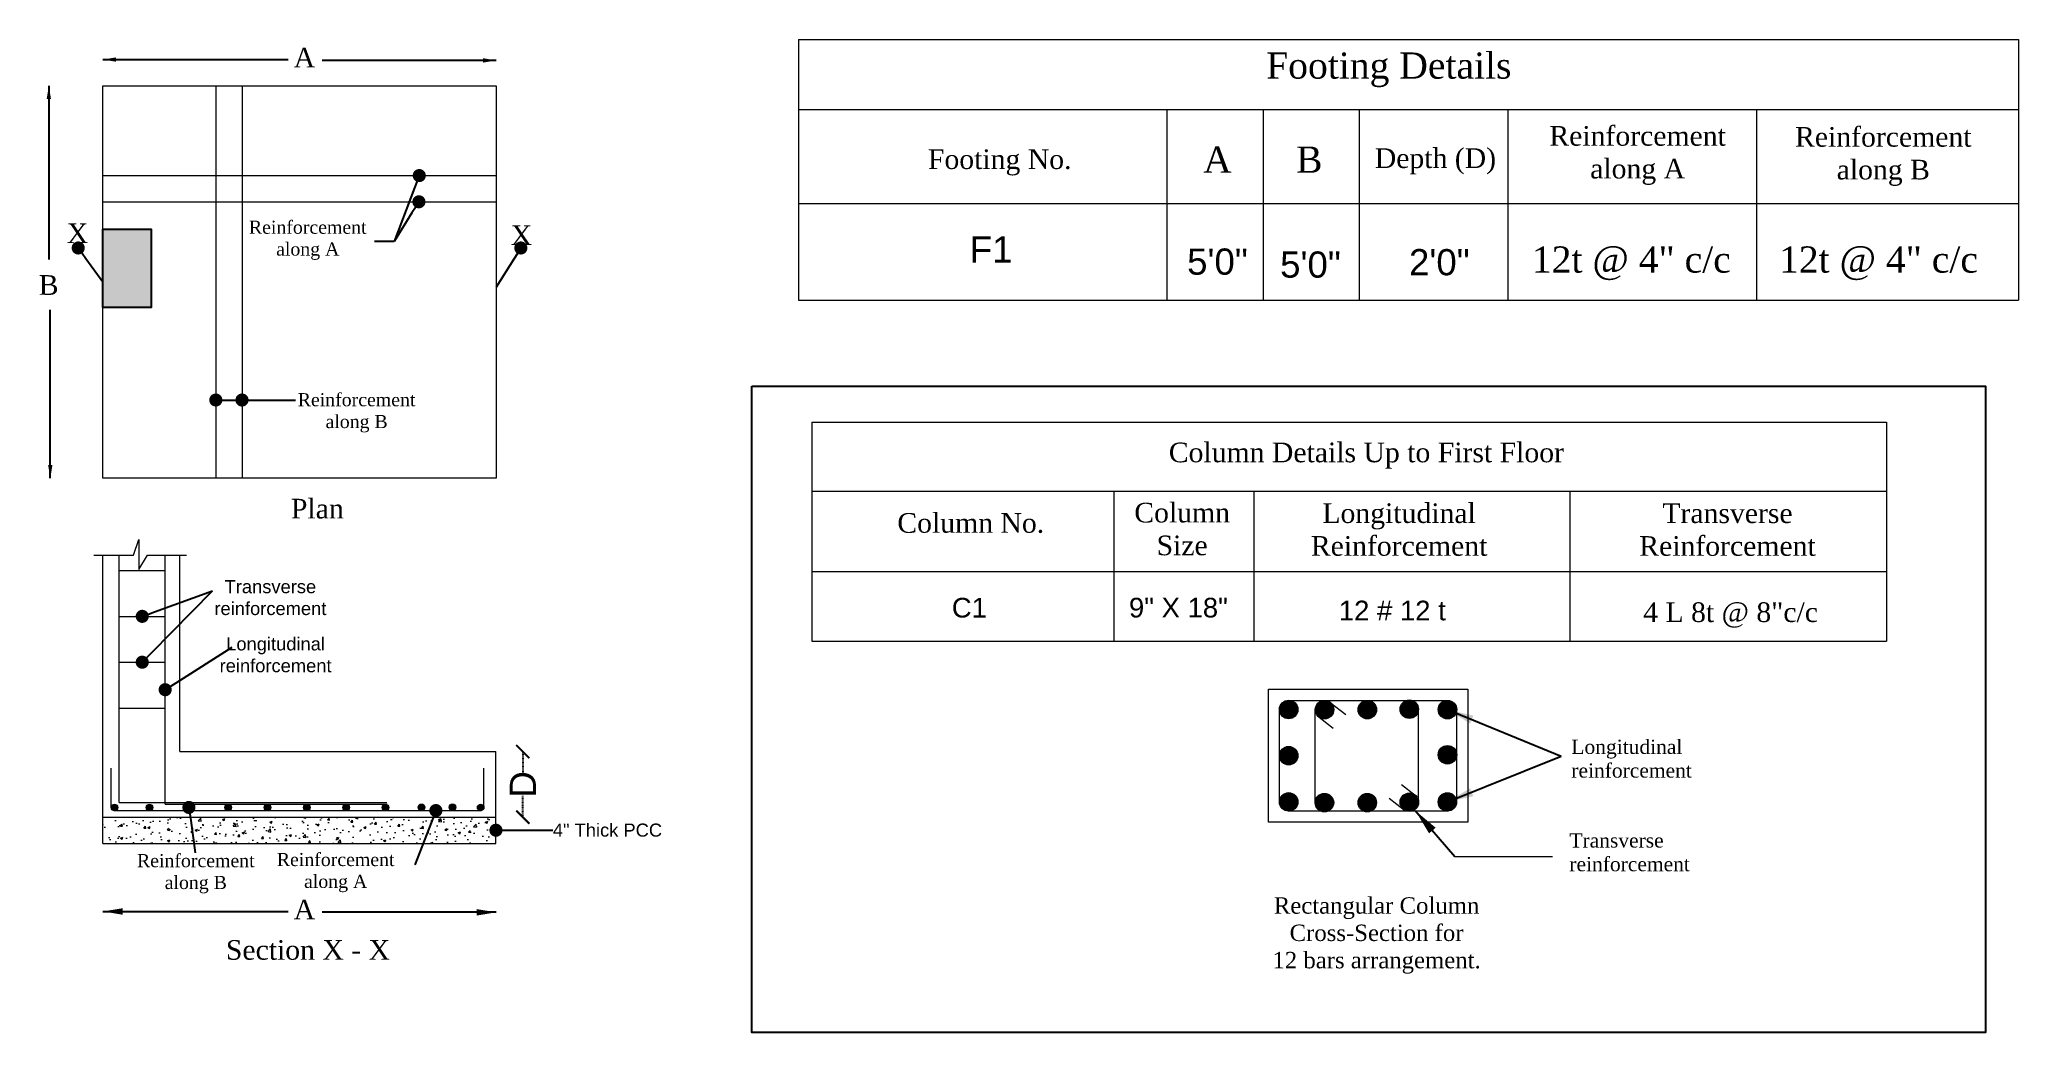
# Model space of a CAD drawing. Header units: inches. Extents: x 2686 to 6206, y -1461 to 53.
# Drawn here: x 4307.6 to 4609.5, y -365.4 to -213.8 of the extents above; entities that cross this region are included whole.
import ezdxf
from ezdxf import colors
from ezdxf.entities.mleader import LeaderData, LeaderLine
from ezdxf.math import Vec2, Vec3

# ---------------------------------------------------------------- set-up
doc = ezdxf.new("R2010")
doc.units = ezdxf.units.IN
doc.header["$LTSCALE"] = 0.1
doc.header["$MEASUREMENT"] = 0
doc.linetypes.add('ACAD_ISO02W100', pattern=[15, 12, -3])
doc.linetypes.add('DASHED', pattern=[0.75, 0.5, -0.25])
doc.layers.add('MH - Beam and slab layout', color=7, linetype='Continuous')
doc.layers.add('MH Beams', color=3, linetype='DASHED')
doc.layers.add('MH Section details', color=30, linetype='Continuous', lineweight=20)
doc.layers.add('MH Text', color=6, linetype='Continuous', lineweight=13)
doc.styles.add('Ar_1-1@1.8mm_Jurong', font='arial.ttf', dxfattribs={"width": 0.8, "height": 1.8})
doc.styles.get("Standard").update_dxf_attribs({"font": 'arial.ttf'})
doc.dimstyles.get("Standard").update_dxf_attribs({"dimtxt": 6, "dimasz": 3, "dimexe": 0, "dimexo": 0.0625, "dimgap": 0.09, "dimtad": 0, "dimtih": 1, "dimtoh": 1, "dimdec": 1, "dimzin": 0, "dimdsep": 46, "dimlunit": 4, "dimtxsty": 'Standard', "dimblk": 'DOT', "dimcen": 0.09, "dimse1": 1, "dimse2": 1, "dimadec": 0, "dimazin": 0, "dimtfac": 1, "dimtdec": 1, "dimtofl": 0, "dimtmove": 0, "dimatfit": 3, "dimfxl": 1, "dimtolj": 1, "dimtzin": 0, "dimarcsym": 0})

msp = doc.modelspace()

# ---------------------------------------------------------------- texts
at = {"layer": 'MH Text'}
for s, insert, char_height, width, attachment_point in [('{\\fTimes New Roman|b0|i0|c0|p18;A}', (4347.96, -215.07), 3, 4.1673, 2), ('{\\fTimes New Roman|b0|i0|c0|p18;Footing Details}', (4513.4, -215.78), 4, 62.3602, 2), ('{\\fTimes New Roman|b0|i0|c0|p18;Reinforcement along A}', (4551.36, -227.02), 3, 28.5897, 2), ('{\\fTimes New Roman|b0|i0|c0|p18;Reinforcement along B}', (4588.84, -227.17), 3, 27.5924, 2), ('{\\fTimes New Roman|b0|i0|c0|p18;Footing No.}', (4454.04, -230.58), 3, 47.5736, 2), ('{\\fTimes New Roman|b0|i0|c0|p18;A}', (4487.26, -230.14), 4, 36.8536, 2), ('{\\fTimes New Roman|b0|i0|c0|p18;B}', (4501.26, -230.14), 4, 36.8536, 2), ('{\\fTimes New Roman|b0|i0|c0|p18;Depth (D)}', (4520.51, -230.42), 3, 36.8536, 2), ('{\\fTimes New Roman|b0|i0|c0|p18;Reinforcement along A}', (4348.47, -241.46), 2, 16.279, 2), ('{\\fTimes New Roman|b0|i0|c0|p18;X}', (4313.35, -241.89), 3, 4.1673, 2), ('{\\fTimes New Roman|b0|i0|c0|p18;X}', (4381.07, -242.18), 3, 4.1673, 2), ('F1', (4452.72, -243.85), 4, 53.5478, 2), ('5\'0"', (4487.26, -245.71), 4, 36.8536, 2), ('5\'0"', (4501.45, -246.16), 4, 36.8536, 2), ('2\'0"', (4521.11, -245.8), 4, 36.8536, 2), ('{\\fTimes New Roman|b0|i0|c0|p18;12t @ 4" c/c}', (4550.4, -245.39), 4, 36.8536, 2), ('{\\fTimes New Roman|b0|i0|c0|p18;12t @ 4" c/c}', (4588.11, -245.39), 4, 36.8536, 2), ('{\\fTimes New Roman|b0|i0|c0|p18;B}', (4308.94, -249.78), 3, 4.1673, 2), ('{\\fTimes New Roman|b0|i0|c0|p18;Reinforcement along B}', (4355.92, -267.79), 2, 16.279, 2), ('{\\fTimes New Roman|b0|i0|c0|p18;Column Details Up to First Floor}', (4509.98, -275.34), 3, 140.5722, 2), ('{\\fTimes New Roman|b0|i0|c0|p18;Plan}', (4349.93, -283.92), 3, 20.4164, 2), ('{\\fTimes New Roman|b0|i0|c0|p18;Column No.}', (4449.62, -286.1), 3, 67.0357, 2), ('{\\fTimes New Roman|b0|i0|c0|p18;Column \\PSize}', (4481.87, -284.53), 3, 67.0357, 2), ('{\\fTimes New Roman|b0|i0|c0|p18;Longitudinal \\PReinforcement }', (4514.97, -284.61), 3, 87.08, 2), ('{\\fTimes New Roman|b0|i0|c0|p18;Transverse \\PReinforcement }', (4565.07, -284.62), 3, 67.0357, 2), ('Transverse reinforcement', (4342.77, -296.33), 2, 16.279, 2), ('C1', (4449.41, -299.04), 3, 49.1503, 2), ('9" X 18"', (4481.3, -299.03), 3, 67.0357, 2), ('12 # 12 t', (4513.93, -299.47), 3, 67.0357, 2), ('{\\fTimes New Roman|b0|i0|c0|p18;4 L 8t @ 8"c/c}', (4565.54, -299.73), 3, 67.0357, 2), ('Longitudinal reinforcement', (4343.56, -305.06), 2, 16.279, 2), ('{\\fTimes New Roman|b0|i0|c0|p18;Longitudinal reinforcement}', (4541.25, -320.69), 2.17, 19.9304, 1), ('{\\fTimes New Roman|b0|i0|c0|p18;Transverse reinforcement}', (4540.95, -334.98), 2.17, 19.9304, 1), ('{\\fTimes New Roman|b0|i0|c0|p18;Reinforcement along B}', (4331.39, -338.15), 2, 16.279, 2), ('{\\fTimes New Roman|b0|i0|c0|p18;Reinforcement along A}', (4352.73, -337.98), 2, 16.279, 2), ('{\\fTimes New Roman|b0|i0|c0|p18;A}', (4347.96, -345.11), 3, 4.1673, 2), ('{\\fTimes New Roman|b0|i0|c0|p18;Rectangular Column Cross-Section for\\P12 bars arrangement.}', (4511.53, -350.58), 2.5, 41.6258, 5), ('{\\fTimes New Roman|b0|i0|c0|p18;Section X - X}', (4348.5, -351.28), 3, 27.1632, 2)]:
    msp.add_mtext(s, dxfattribs=dict(at, insert=insert, char_height=char_height, width=width, attachment_point=attachment_point))

# ---------------------------------------------------------------- blocks, each defined once
blk = doc.blocks.new('_Dot')
at = {"color": 0, "linetype": 'ByBlock', "lineweight": -2}
blk.add_line((-0.5, 0), (-1, 0), dxfattribs=at)
at = {"color": 0, "linetype": 'ByBlock', "const_width": 0.5}
blk.add_lwpolyline([(-0.25, 0, 1), (0.25, 0, 1)], format="xyb", close=True, dxfattribs=at)
blk = doc.blocks.new('_ArchTick')
at = {"color": 0, "linetype": 'ByBlock', "const_width": 0.15}
blk.add_lwpolyline([(-0.5, -0.5), (0.5, 0.5)], dxfattribs=at)
blk = doc.blocks.new('*D187')
at = {"layer": 'Defpoints', "color": 0}
for p in [(4377.18, -322.51), (4377.18, -332.51), (4381.28, -332.51)]:
    blk.add_point(p, dxfattribs=at)
at = {"layer": 'MH Beams', "color": 4, "lineweight": -2}
for p, q in [((4381.28, -322.51), (4381.28, -325.77)), ((4381.28, -332.51), (4381.28, -329.25))]:
    blk.add_line(p, q, dxfattribs=at)
at = {"layer": 'MH Beams', "color": 4, "lineweight": -2, "xscale": 2, "yscale": 2, "zscale": 2}
for p, rotation in [((4381.28, -322.51), 90), ((4381.28, -332.51), 270)]:
    blk.add_blockref('_ArchTick', p, dxfattribs=dict(at, rotation=rotation))
at = {"layer": 'MH Beams', "color": 0, "insert": (4381.28, -327.51), "char_height": 4, "attachment_point": 5, "rotation": 90}
blk.add_mtext('\\A1;D', dxfattribs=at)

# ---------------------------------------------------------------- dimensions: what is measured, and where the dimension line sits
at = {"layer": 'MH Beams', "color": 4, "linetype": 'ByBlock'}
dim = msp.add_linear_dim(base=(4381.28, -332.51), p1=(4377.18, -322.51), p2=(4377.18, -332.51), angle=90, text='D', dimstyle='Standard', override={"dimtxt": 4, "dimasz": 2, "dimtih": 0, "dimtoh": 0, "dimdec": 1, "dimlfac": -1, "dimzin": 1, "dimblk1": 'ArchTick', "dimblk2": 'ArchTick', "dimsah": 1, "dimclrd": 4, "dimclre": 4, "dimtdec": 1, "dimfxl": 3, "dimfxlon": 1, "dimfrac": 0}, dxfattribs=at)
dim.commit()
dim.dimension.update_dxf_attribs({"geometry": '*D187', "text_midpoint": (4381.28, -327.51)})

# ---------------------------------------------------------------- hatches: boundary and pattern name
at = {"layer": 'MH - Beam and slab layout'}
msp.add_hatch(color=256, dxfattribs=at).paths.add_polyline_path([(4317.22, -242.74), (4324.58, -242.74), (4324.58, -254.74), (4317.22, -254.74)])
at = {"layer": 'MH Section details'}
for points in [[(4497.87, -314.69, 0.915165), (4498.12, -317.49, 0.915165), (4498.37, -314.69)], [(4503.17, -314.75, 0.859954), (4503.59, -317.51, 0.859954), (4504.01, -314.75)], [(4509.7, -314.75, 0.859954), (4510.12, -317.51, 0.859954), (4510.54, -314.75)], [(4516.94, -314.69), (4516.11, -314.69, 0.859954), (4516.52, -317.45, 0.859954)], [(4522.35, -314.69, 1), (4522.35, -317.51, 0.387625), (4523.75, -316.23), (4523.75, -315.97, 0.387625)], [(4497.87, -321.74, 0.915165), (4498.12, -324.54, 0.915165), (4498.37, -321.74)], [(4522.35, -321.58, 1), (4522.35, -324.4, 0.387625), (4523.75, -323.12), (4523.75, -322.86, 0.387625)], [(4498.12, -331.59, 1), (4498.12, -328.77, 1)], [(4503.58, -328.89, 0.870841), (4503.2, -331.65), (4503.97, -331.65, 0.870841)], [(4510.11, -328.89, 0.870841), (4509.73, -331.65), (4510.5, -331.65, 0.870841)], [(4516.53, -328.83, 0.870841), (4516.15, -331.59), (4516.91, -331.59, 0.870841)], [(4522.34, -328.78, 0.949294), (4522.2, -331.59), (4522.49, -331.59, 0.368766), (4523.75, -330.26), (4523.75, -330.11, 0.398602)], [(4318.5, -331.03, 0.341376), (4318.87, -331.51), (4319.12, -331.51, 0.341376), (4319.5, -331.03, 1)], [(4323.84, -331.03, 0.341376), (4324.21, -331.51), (4324.46, -331.51, 0.341376), (4324.84, -331.03, 1)], [(4329.84, -331.03, 0.341376), (4330.21, -331.51), (4330.46, -331.51, 0.341376), (4330.84, -331.03, 1)], [(4335.84, -331.03, 0.341376), (4336.21, -331.51), (4336.46, -331.51, 0.341376), (4336.84, -331.03, 1)], [(4341.84, -331.03, 0.341376), (4342.21, -331.51), (4342.46, -331.51, 0.341376), (4342.84, -331.03, 1)], [(4347.84, -331.03, 0.341376), (4348.21, -331.51), (4348.46, -331.51, 0.341376), (4348.84, -331.03, 1)], [(4353.84, -331.03, 0.341376), (4354.21, -331.51), (4354.46, -331.51, 0.341376), (4354.84, -331.03, 1)], [(4359.84, -331.03, 0.341376), (4360.21, -331.51), (4360.46, -331.51, 0.341376), (4360.84, -331.03, 1)], [(4365.32, -331.01, 0.341376), (4365.69, -331.49), (4365.95, -331.49, 0.341376), (4366.32, -331.01, 1)], [(4370.05, -330.99, 0.341376), (4370.42, -331.48), (4370.67, -331.48, 0.341376), (4371.05, -330.99, 1)], [(4374.35, -331.03, 0.341376), (4374.73, -331.51), (4374.98, -331.51, 0.341376), (4375.35, -331.03, 1)]]:
    msp.add_hatch(color=256, dxfattribs=at).paths.add_polyline_path(points)
h = msp.add_hatch(dxfattribs=at)
h.set_pattern_fill('AR-CONC', color=256, scale=0.5, style=0)
h.set_pattern_definition([(50, (-191.6672, -953.043), (3.586301, -0.3137607), [0.375, -4.125]), (-5, (-191.6672, -953.043), (-0.6937567, 3.7609607), [0.3, -3.3]), (100.4514, (-191.3684, -953.069), (2.892547, 3.4471977), [0.318701, -3.5057106]), (46.1842, (-191.6672, -952.043), (5.3362052, -0.827595), [0.5625, -6.1875]), (96.6356, (-191.2225, -952.112), (4.6733135, 4.8705894), [0.4780514, -5.258565]), (-8.8158, (-191.667, -952.043), (4.67331, 4.870593), [0.45, -4.95]), (21, (-191.1672, -952.293), (2.9845353, -2.0130945), [0.375, -4.125]), (-34, (-191.1672, -952.293), (1.2165767, 3.6257502), [0.3, -3.3]), (71.4514, (-190.9185, -952.4606), (4.2011131, 1.6126525), [0.318701, -3.5057106]), (37.5, (-191.6672, -953.0429), (0.06079928, 1.66446927), [0, -3.26, 0, -3.35, 0, -3.3125]), (7.5, (-191.6672, -953.0429), (1.3153477, 1.97205856), [0, -1.91, 0, -3.185, 0, -1.2625]), (-32.5, (-192.7822, -953.0429), (2.6691122, -0.11277436), [0, -1.25, 0, -3.9, 0, -5.175]), (-42.5, (-193.2822, -953.043), (2.9159308, 0.5005249), [0, -1.625, 0, -2.59, 0, -3.675])])
h.paths.add_polyline_path([(4317.22, -332.51), (4317.22, -336.51), (4377.18, -336.51), (4377.18, -332.51)])

# ---------------------------------------------------------------- linework, layer by layer
at = {"layer": 'MH - Beam and slab layout'}
for points in [[(4317.22, -242.74), (4324.58, -242.74), (4324.58, -254.74), (4317.22, -254.74)], [(4416.24, -266.73), (4604.41, -266.73), (4604.41, -365.38), (4416.24, -365.38)]]:
    msp.add_lwpolyline(points, close=True, dxfattribs=at)
at = {"layer": 'MH Section details'}
for p, q in [((4423.33, -213.81), (4609.45, -213.81)), ((4423.33, -213.81), (4423.33, -253.61)), ((4317.22, -220.88), (4377.22, -220.88)), ((4317.22, -280.77), (4317.22, -220.88)), ((4334.44, -220.88), (4334.44, -280.77)), ((4338.44, -220.88), (4338.44, -280.77)), ((4377.22, -220.88), (4377.22, -280.77)), ((4423.33, -224.48), (4609.45, -224.48)), ((4479.55, -224.48), (4479.55, -253.61)), ((4494.23, -224.48), (4494.23, -253.61)), ((4508.86, -224.48), (4508.86, -253.61)), ((4531.54, -224.48), (4531.54, -253.61)), ((4569.47, -224.48), (4569.47, -253.61)), ((4317.22, -234.58), (4377.22, -234.58)), ((4317.22, -238.58), (4377.22, -238.58)), ((4423.33, -238.85), (4609.45, -238.85)), ((4324.58, -242.74), (4317.22, -242.74)), ((4317.22, -242.74), (4317.22, -254.74)), ((4324.58, -242.74), (4324.58, -254.74)), ((4324.58, -254.74), (4317.22, -254.74)), ((4423.33, -253.61), (4609.45, -253.61)), ((4425.35, -272.2), (4589.35, -272.2)), ((4589.35, -272.2), (4589.35, -305.64)), ((4377.22, -280.77), (4317.22, -280.77)), ((4425.35, -282.74), (4589.35, -282.74)), ((4541, -282.74), (4541, -305.64)), ((4315.83, -292.5), (4321.87, -292.5)), ((4317.22, -322.56), (4317.22, -292.55)), ((4319.72, -330.26), (4319.72, -292.5)), ((4321.87, -292.5), (4322.68, -290.13)), ((4322.68, -290.13), (4322.68, -294.71)), ((4322.68, -294.71), (4324.04, -292.5)), ((4324.04, -292.5), (4329.95, -292.5)), ((4326.72, -330.51), (4326.72, -292.5)), ((4328.97, -322.51), (4328.97, -292.5)), ((4319.72, -294.86), (4326.72, -294.86)), ((4425.35, -295.03), (4589.35, -295.03)), ((4319.72, -301.86), (4326.72, -301.86)), ((4425.35, -305.64), (4589.35, -305.64)), ((4319.72, -308.86), (4326.72, -308.86)), ((4495.02, -333.28), (4495.02, -313)), ((4495.02, -313), (4525.44, -313)), ((4525.44, -313), (4525.44, -333.28)), ((4319.72, -315.86), (4326.72, -315.86)), ((4496.71, -330.25), (4496.71, -316.05)), ((4497.88, -314.69), (4522.36, -314.69)), ((4502.18, -330.42), (4502.18, -316.09)), ((4504.46, -314.99), (4506.84, -316.85)), ((4517.93, -330.35), (4517.93, -315.87)), ((4523.75, -315.98), (4523.75, -330.26)), ((4502.54, -317.06), (4504.91, -318.91)), ((4317.22, -336.51), (4317.22, -322.51)), ((4328.97, -322.51), (4352.97, -322.51)), ((4352.97, -322.51), (4377.18, -322.51)), ((4377.18, -336.51), (4377.18, -322.51)), ((4318.5, -331.04), (4318.5, -325.05)), ((4375.34, -331.13), (4375.34, -325.04)), ((4515.35, -327.53), (4517.44, -329.16)), ((4318.87, -331.51), (4374.98, -331.51)), ((4319.72, -330.26), (4360.54, -330.26)), ((4326.72, -330.51), (4350.72, -330.51)), ((4350.72, -330.51), (4360.58, -330.51)), ((4522.49, -331.59), (4498.06, -331.59)), ((4513.43, -329.59), (4515.8, -331.44)), ((4317.22, -332.51), (4377.18, -332.51)), ((4525.44, -333.28), (4495.02, -333.28)), ((4317.22, -336.51), (4377.18, -336.51))]:
    msp.add_line(p, q, dxfattribs=at)
at = {"layer": 'MH Section details', "lineweight": 13, "ltscale": 10}
for p, q in [((4609.45, -213.81), (4609.45, -253.61)), ((4425.35, -272.2), (4425.35, -305.64)), ((4471.46, -282.74), (4471.46, -305.64)), ((4492.8, -282.74), (4492.8, -305.64))]:
    msp.add_line(p, q, dxfattribs=at)
at = {"layer": 'MH Section details'}
for centre, radius in [((4498.12, -316.08), 1.41), ((4503.59, -316.1), 1.41), ((4510.12, -316.1), 1.41), ((4516.52, -316.04), 1.41), ((4522.35, -316.1), 1.41), ((4498.12, -323.13), 1.41), ((4522.35, -322.99), 1.41), ((4498.12, -330.18), 1.41), ((4503.58, -330.3), 1.41), ((4510.11, -330.3), 1.41), ((4516.53, -330.23), 1.41), ((4522.34, -330.19), 1.41), ((4319, -331.03), 0.5), ((4324.34, -331.03), 0.5), ((4330.34, -331.03), 0.5), ((4336.34, -331.03), 0.5), ((4342.34, -331.03), 0.5), ((4348.34, -331.03), 0.5), ((4354.34, -331.03), 0.5), ((4360.34, -331.03), 0.5), ((4365.82, -331.01), 0.5), ((4370.55, -330.99), 0.5), ((4374.85, -331.03), 0.5)]:
    msp.add_circle(centre, radius, dxfattribs=at)
at = {"layer": 'MH Text', "lineweight": 13}
msp.add_line((4523.45, -338.54), (4538.35, -338.54), dxfattribs=at)

msp.set_redraw_order([(e.dxf.handle, doc.entitydb.next_handle()) for e in msp.query("TEXT MTEXT ATTDEF DIMENSION ARC_DIMENSION")])  # texts and dimensions are drawn at this point

# ---------------------------------------------------------------- leaders
at = {"layer": 'MH Text', "lineweight": 13}
for points, override in [([(4317.22, -216.87), (4345.46, -216.87)], {"dimasz": 2}), ([(4377.22, -217), (4350.68, -217)], {"dimasz": 2}), ([(4308.97, -220.88), (4308.97, -247.38)], {"dimasz": 2}), ([(4309.19, -280.77), (4309.19, -255.08)], {"dimasz": 2}), ([(4522.35, -316.1), (4539.7, -323.22)], {"dimasz": 4}), ([(4522.34, -330.19), (4539.7, -323.22)], {"dimasz": 4}), ([(4517.44, -331.52), (4523.45, -338.54)], {"dimasz": 4})]:
    msp.add_leader(points, dimstyle='Standard', override=override, dxfattribs=at)
for points in [[(4317.22, -346.91), (4345.46, -346.91)], [(4377.22, -347.04), (4350.68, -347.04)]]:
    msp.add_leader(points, dimstyle='Standard', dxfattribs=at)
ml = msp.add_multileader_mtext('Standard', dxfattribs=at)
ml.set_content('', color=256, style='Ar_1-1@1.8mm_Jurong')
ml.set_leader_properties(color=256)
ml.set_arrow_properties(name='DOT')
ml.build(insert=Vec2(0, 0))
ml.multileader.update_dxf_attribs({"has_dogleg": 0, "text_right_attachment_type": 6, "dogleg_length": 3.76, "arrow_head_size": 2})
ctx = ml.context
ctx.base_point, ctx.arrow_head_size, ctx.plane_origin = Vec3(4357.63, -241.86), 2, Vec3(4365.13, -234.58)
ctx.right_attachment, ctx.text_align_type = 6, 2
notes = []
notes.append((ctx, [(0, (1, 1, 0), (4365.39, -244.66), (-1, 0), 3.76, [(0, [(4365.48, -234.58)], 0, [])])]))
ctx.mtext.insert, ctx.mtext.alignment, ctx.mtext.flow_direction = Vec3(4359.63, -239.86), 3, 5
ml = msp.add_multileader_mtext('Standard', dxfattribs=at)
ml.set_content(' ', color=256, style='Ar_1-1@1.8mm_Jurong')
ml.set_leader_properties(color=256)
ml.set_arrow_properties(name='DOT')
ml.build(insert=Vec2(0, 0))
ml.multileader.update_dxf_attribs({"has_dogleg": 0, "text_right_attachment_type": 6, "dogleg_length": 3.76, "arrow_head_size": 2})
ctx = ml.context
ctx.base_point, ctx.arrow_head_size, ctx.plane_origin = Vec3(4356.39, -241.86), 2, Vec3(4365.13, -238.58)
ctx.right_attachment, ctx.text_align_type = 6, 2
notes.append((ctx, [(0, (1, 1, 0), (4365.39, -244.66), (-1, 0), 3.76, [(0, [(4365.43, -238.58)], 0, [])])]))
ctx.mtext.insert, ctx.mtext.alignment, ctx.mtext.flow_direction = Vec3(4359.63, -239.86), 3, 5
ml = msp.add_multileader_mtext('Standard', dxfattribs=at)
ml.set_content('', style='Ar_1-1@1.8mm_Jurong')
ml.set_leader_properties(color=256)
ml.set_arrow_properties(name='DOT')
ml.build(insert=Vec2(0, 0))
ml.multileader.update_dxf_attribs({"has_dogleg": 0, "dogleg_length": 0.36, "arrow_head_size": 2})
ctx = ml.context
ctx.base_point, ctx.char_height, ctx.arrow_head_size, ctx.landing_gap_size, ctx.plane_origin = Vec3(4317.22, -250.82), 0.15, 2, 0, Vec3(4313.45, -245.63)
notes.append((ctx, [(0, (1, 1, 0), (4313.45, -250.82), (1, 0), 3.76, [(0, [(4313.45, -245.63)], 0, [])])]))
ctx.mtext.insert, ctx.mtext.flow_direction = Vec3(4317.22, -250.75), 5
ml = msp.add_multileader_mtext('Standard', dxfattribs=at)
ml.set_content('', style='Ar_1-1@1.8mm_Jurong')
ml.set_leader_properties(color=256)
ml.set_arrow_properties(name='DOT')
ml.build(insert=Vec2(0, 0))
ml.multileader.update_dxf_attribs({"has_dogleg": 0, "dogleg_length": 0.36, "arrow_head_size": 2})
ctx = ml.context
ctx.base_point, ctx.char_height, ctx.arrow_head_size, ctx.landing_gap_size, ctx.plane_origin = Vec3(4373.22, -248.82), 0.15, 2, 0, Vec3(4380.98, -245.63)
ctx.text_align_type = 2
notes.append((ctx, [(0, (1, 1, 0), (4380.98, -251.62), (-1, 0), 3.76, [(0, [(4380.98, -245.63)], 0, [])])]))
ctx.mtext.insert, ctx.mtext.alignment, ctx.mtext.flow_direction = Vec3(4377.22, -251.55), 3, 5
ml = msp.add_multileader_mtext('Standard', dxfattribs=at)
ml.set_content('', color=256, style='Ar_1-1@1.8mm_Jurong')
ml.set_leader_properties(color=256)
ml.set_arrow_properties(name='DOT')
ml.build(insert=Vec2(0, 0))
ml.multileader.update_dxf_attribs({"has_dogleg": 0, "dogleg_length": 3.76, "arrow_head_size": 2})
ctx = ml.context
ctx.base_point, ctx.char_height, ctx.arrow_head_size, ctx.landing_gap_size, ctx.plane_origin = Vec3(4342.21, -268.84), 0.15, 2, 0, Vec3(4334.44, -268.84)
ctx.text_align_type = 2
notes.append((ctx, [(0, (1, 1, 0), (4338.44, -268.84), (1, 0), 3.76, [(0, [(4334.44, -268.84)], 0, [])])]))
ctx.mtext.insert, ctx.mtext.alignment, ctx.mtext.flow_direction = Vec3(4342.21, -268.77), 3, 5
ml = msp.add_multileader_mtext('Standard', dxfattribs=at)
ml.set_content('', color=256, style='Ar_1-1@1.8mm_Jurong')
ml.set_leader_properties(color=256)
ml.set_arrow_properties(name='DOT')
ml.build(insert=Vec2(0, 0))
ml.multileader.update_dxf_attribs({"has_dogleg": 0, "dogleg_length": 3.76, "arrow_head_size": 2})
ctx = ml.context
ctx.base_point, ctx.char_height, ctx.arrow_head_size, ctx.landing_gap_size, ctx.plane_origin = Vec3(4346.61, -268.84), 0.15, 2, 0, Vec3(4338.44, -268.84)
ctx.text_align_type = 2
notes.append((ctx, [(0, (1, 1, 0), (4342.84, -268.84), (1, 0), 3.76, [(0, [(4338.44, -268.84)], 0, [])])]))
ctx.mtext.insert, ctx.mtext.alignment, ctx.mtext.flow_direction = Vec3(4346.61, -268.77), 3, 5
ml = msp.add_multileader_mtext('Standard', dxfattribs=at)
ml.set_content('', color=256, style='Ar_1-1@1.8mm_Jurong')
ml.set_leader_properties(color=256)
ml.set_arrow_properties(name='DOT')
ml.build(insert=Vec2(0, 0))
ml.multileader.update_dxf_attribs({"has_dogleg": 0, "dogleg_length": 0, "arrow_head_size": 2})
ctx = ml.context
ctx.base_point, ctx.char_height, ctx.arrow_head_size, ctx.landing_gap_size, ctx.plane_origin = Vec3(4334.32, -297.95), 2, 2, 0, Vec3(4323.22, -301.86)
notes.append((ctx, [(0, (1, 1, 0), (4333.96, -297.95), (1, 0), 0, [(0, [(4323.22, -301.86)], 0, [])])]))
ctx.mtext.insert, ctx.mtext.flow_direction = Vec3(4333.96, -296.95), 5
ml = msp.add_multileader_mtext('Standard', dxfattribs=at)
ml.set_content('', color=256, style='Ar_1-1@1.8mm_Jurong')
ml.set_leader_properties(color=256)
ml.set_arrow_properties(name='DOT')
ml.build(insert=Vec2(0, 0))
ml.multileader.update_dxf_attribs({"has_dogleg": 0, "dogleg_length": 0, "arrow_head_size": 2})
ctx = ml.context
ctx.base_point, ctx.char_height, ctx.arrow_head_size, ctx.landing_gap_size, ctx.plane_origin = Vec3(4334.32, -297.95), 2, 2, 0, Vec3(4323.22, -308.86)
notes.append((ctx, [(0, (1, 1, 0), (4333.96, -297.95), (1, 0), 0, [(0, [(4323.22, -308.86)], 0, [])])]))
ctx.mtext.insert, ctx.mtext.flow_direction = Vec3(4333.96, -296.95), 5
ml = msp.add_multileader_mtext('Standard', dxfattribs=at)
ml.set_content('', color=256, style='Ar_1-1@1.8mm_Jurong')
ml.set_leader_properties(color=256)
ml.set_arrow_properties(name='DOT')
ml.build(insert=Vec2(0, 0))
ml.multileader.update_dxf_attribs({"has_dogleg": 0, "dogleg_length": 0, "arrow_head_size": 2})
ctx = ml.context
ctx.base_point, ctx.char_height, ctx.arrow_head_size, ctx.landing_gap_size, ctx.plane_origin = Vec3(4337.32, -306.56), 2, 2, 0, Vec3(4326.72, -313.06)
notes.append((ctx, [(0, (1, 1, 0), (4336.96, -306.56), (1, 0), 0, [(0, [(4326.72, -313.06)], 0, [])])]))
ctx.mtext.insert, ctx.mtext.flow_direction = Vec3(4336.96, -305.56), 5
ml = msp.add_multileader_mtext('Standard', dxfattribs=at)
ml.set_content('', color=256, style='Ar_1-1@1.8mm_Jurong')
ml.set_leader_properties(color=256)
ml.set_arrow_properties(name='DOT')
ml.build(insert=Vec2(0, 0))
ml.multileader.update_dxf_attribs({"has_dogleg": 0, "dogleg_length": 0, "arrow_head_size": 2})
ctx = ml.context
ctx.base_point, ctx.char_height, ctx.arrow_head_size, ctx.landing_gap_size, ctx.plane_origin = Vec3(4331.63, -337.96), 2, 2, 0, Vec3(4330.34, -331.03)
notes.append((ctx, [(0, (1, 1, 0), (4331.27, -337.96), (1, 0), 0, [(0, [(4330.34, -331.03)], 0, [])])]))
ctx.mtext.insert, ctx.mtext.flow_direction = Vec3(4331.27, -336.96), 5
ml = msp.add_multileader_mtext('Standard', dxfattribs=at)
ml.set_content('', color=256, style='Ar_1-1@1.8mm_Jurong')
ml.set_leader_properties(color=256)
ml.set_arrow_properties(name='DOT')
ml.build(insert=Vec2(0, 0))
ml.multileader.update_dxf_attribs({"has_dogleg": 0, "dogleg_length": 0, "arrow_head_size": 2})
ctx = ml.context
ctx.base_point, ctx.char_height, ctx.arrow_head_size, ctx.landing_gap_size, ctx.plane_origin = Vec3(4360.45, -338.41), 2, 2, 0, Vec3(4368.02, -331.51)
notes.append((ctx, [(0, (1, 1, 0), (4364.81, -339.81), (-1, 0), 0, [(0, [(4368.02, -331.51)], 0, [])])]))
ctx.mtext.insert, ctx.mtext.flow_direction = Vec3(4364.81, -338.81), 5
at = {"layer": 'MH Text', "linetype": 'ACAD_ISO02W100'}
ml = msp.add_multileader_mtext('Standard', dxfattribs=at)
ml.set_content('4" Thick PCC')
ml.set_leader_properties(color=256)
ml.set_arrow_properties(name='DOT')
ml.build(insert=Vec2(0, 0))
ml.multileader.update_dxf_attribs({"has_dogleg": 0, "dogleg_length": 0, "arrow_head_size": 2})
ctx = ml.context
ctx.base_point, ctx.char_height, ctx.arrow_head_size, ctx.landing_gap_size, ctx.plane_origin = Vec3(4386.22, -334.51), 2, 2, 0, Vec3(4377.18, -334.51)
notes.append((ctx, [(0, (1, 1, 0), (4385.86, -334.51), (1, 0), 0, [(0, [(4377.18, -334.51)], 0, [])])]))
ctx.mtext.insert, ctx.mtext.flow_direction = Vec3(4385.86, -333.49), 5
for ctx, leaders in notes:
    for number, flags, end, landing, length, lines in leaders:
        leader = LeaderData()
        leader.index, (leader.has_last_leader_line, leader.has_dogleg_vector, leader.attachment_direction) = number, flags
        leader.last_leader_point, leader.dogleg_vector, leader.dogleg_length = Vec3(end), Vec3(landing), length
        for number, points, colour, breaks in lines:
            line = LeaderLine()
            line.index, line.vertices, line.color, line.breaks = number, Vec3.list(points), colors.encode_raw_color(colour), breaks
            leader.lines.append(line)
        ctx.leaders.append(leader)

doc.saveas('drawing.dxf')
